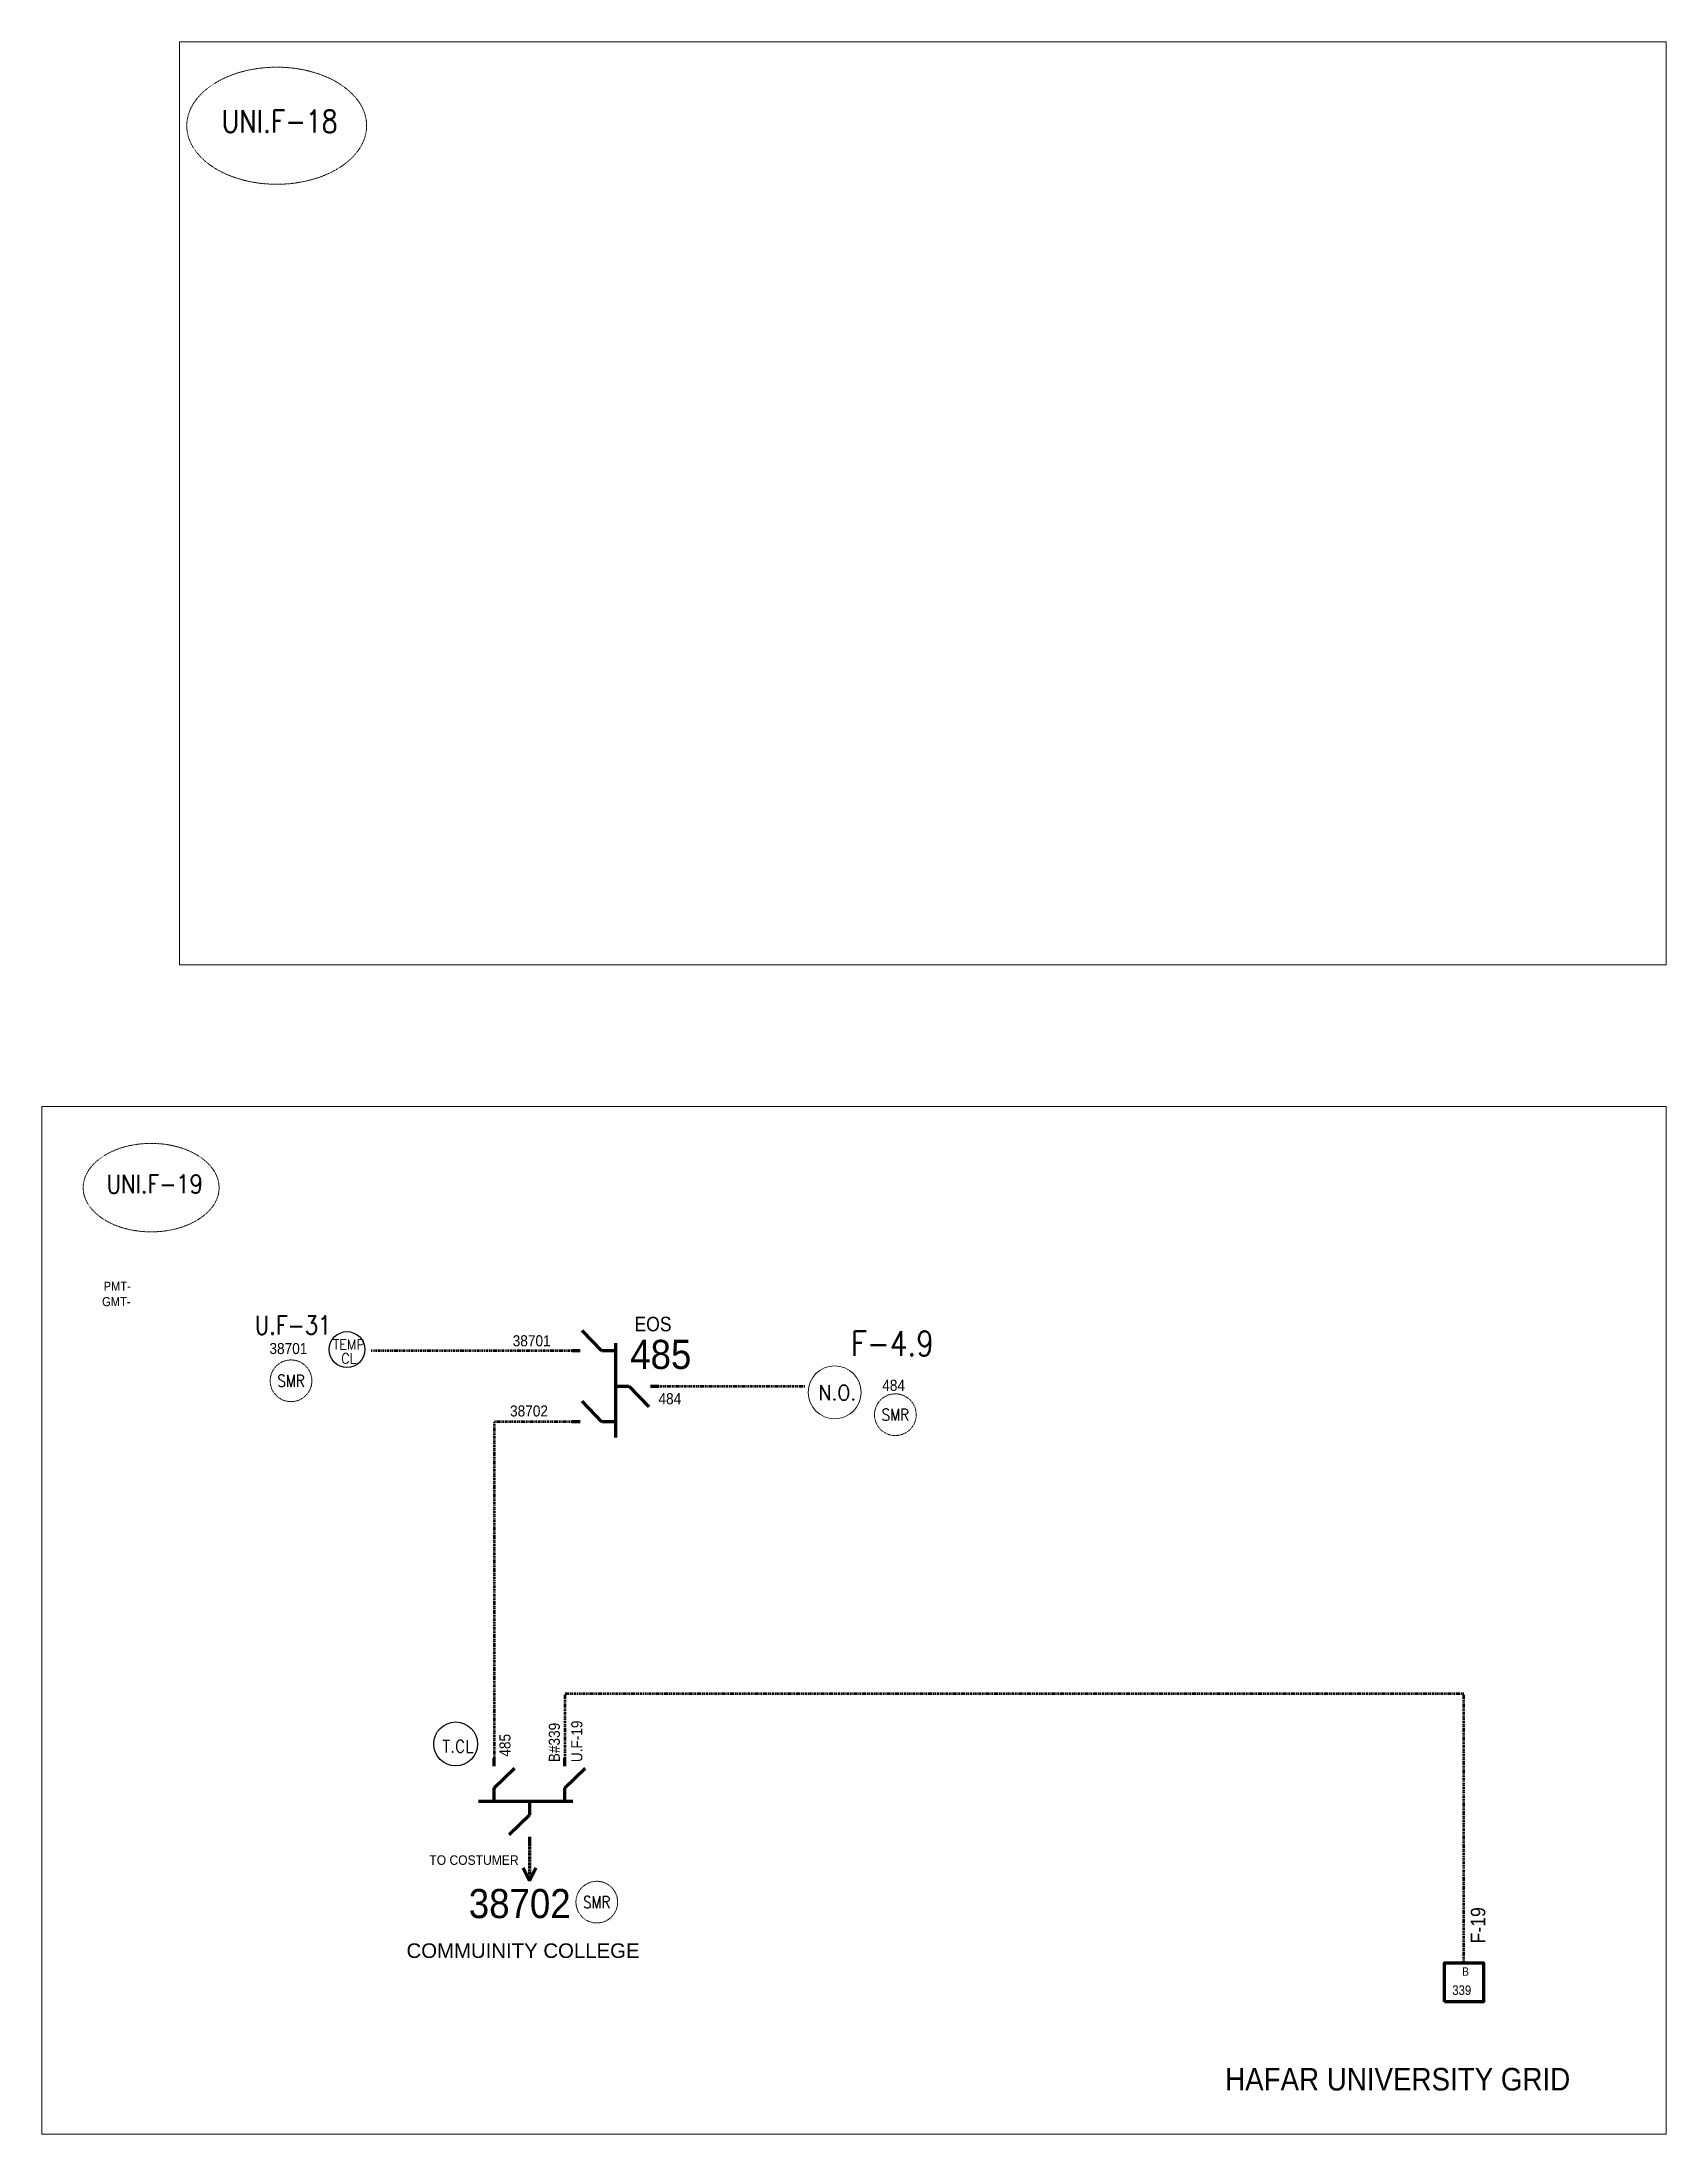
# Model space of a CAD drawing. Header units: metres. Extents: x 65984 to 144644, y -19036 to 23726.
# Drawn here: x 81964 to 83554, y -5781 to -3733 of the extents above; entities that cross this region are included whole.
import ezdxf
from ezdxf.enums import TextEntityAlignment as Align

# ---------------------------------------------------------------- set-up
doc = ezdxf.new("R2010")
doc.units = ezdxf.units.M
doc.header["$MEASUREMENT"] = 0
doc.linetypes.add('DGN Style 3', pattern=[0.013877, 0, -0.013877])
doc.linetypes.add('DGN Style 4', pattern=[1.6, 0.8, -0.4, 0, -0.4])
for name, color, linetype, lineweight in [('D FDR  03', 112, 'Continuous', 40), ('d_eos', 111, 'Continuous', 40), ('d_eos no', 121, 'Continuous', 40), ('d_switch', 95, 'Continuous', 40), ('d_tf no', 6, 'Continuous', 40), ('d_ug cable', 95, 'Continuous', 40), ('d_village name', 7, 'Continuous', 40), ('fedr no', 95, 'Continuous', 40), ('GRID STATION  04', 7, 'Continuous', 40), ('O H MAIN FEEDER', 4, 'Continuous', 100), ('SW N O', 114, 'Continuous', 30)]:
    doc.layers.add(name, color=color, linetype=linetype, lineweight=lineweight)
doc.styles.add('NASKHF', font='naskhf.shx', dxfattribs={"height": 8})
doc.styles.add('Style-Arial', font='arial.ttf')
doc.styles.add('Style-ENGINEERING', font='ENGINEERING.shx')
doc.styles.add('Style-msdefault', font='msdefault.shx')
doc.styles.add('Style-STANDARD', font='STANDARD.shx')

msp = doc.modelspace()

# ---------------------------------------------------------------- texts
at = {"layer": 'D FDR  03', "linetype": 'DGN Style 3', "lineweight": 40, "insert": (82387.4, -5512.7), "char_height": 9.308, "attachment_point": 5, "line_spacing_factor": 0.6, "style": 'Style-ENGINEERING'}
msp.add_mtext('\\H1x;\\W0.95;TO COSTUMER', dxfattribs=at)
at = {"layer": 'd_eos no', "color": 7, "linetype": 'Continuous', "lineweight": 13, "style": 'Style-Arial', "width": 0.88}
for s, p in [('PMT-', (82024.9, -4946.4)), ('GMT-', (82023.4, -4961.5))]:
    msp.add_text(s, height=8.84, dxfattribs=at).set_placement(p, align=Align.TOP_LEFT)
at = {"layer": 'd_eos no', "color": 7, "linetype": 'Continuous', "lineweight": 53, "style": 'Style-msdefault', "width": 0.9}
msp.add_text('EOS', height=14.27, dxfattribs=at).set_placement((82544.5, -4980.7), align=Align.TOP_LEFT)
at = {"layer": 'd_eos no', "color": 7, "linetype": 'Continuous', "lineweight": 140, "style": 'Style-Arial', "width": 0.9}
msp.add_text('485', height=28.53, dxfattribs=at).set_placement((82540.3, -5003.3), align=Align.TOP_LEFT)
at = {"layer": 'd_eos no', "color": 2, "linetype": 'Continuous', "lineweight": 140, "style": 'Style-Arial', "width": 0.9}
msp.add_text('38702', height=28.53, dxfattribs=at).set_placement((82382.3, -5540.9), align=Align.TOP_LEFT)
at = {"layer": 'd_eos no', "color": 7, "linetype": 'Continuous', "lineweight": 13, "insert": (83122.6, -5716.1), "char_height": 22.078, "attachment_point": 1, "style": 'NASKHF'}
msp.add_mtext('\\fArial|b0|i0|c178178|p39;\\H1x;\\W0.88;HAFAR UNIVERSITY GRID\\P', dxfattribs=at)
at = {"layer": 'd_switch', "color": 2, "linetype": 'Continuous', "lineweight": 30, "style": 'Style-ENGINEERING', "width": 0.921053}
for s, p in [('38701', (82187.2, -5006.4)), ('484', (82787, -5042.4))]:
    msp.add_text(s, height=10.84, dxfattribs=at).set_placement(p, align=Align.TOP_LEFT)
at = {"layer": 'd_switch', "color": 7, "linetype": 'Continuous', "lineweight": 30, "style": 'Style-ENGINEERING', "width": 0.921053}
for s, p in [('38701', (82425.3, -4998.8)), ('484', (82568, -5055.5)), ('38702', (82422.7, -5067.5))]:
    msp.add_text(s, height=10.84, dxfattribs=at).set_placement(p, align=Align.TOP_LEFT)
at = {"layer": 'd_switch', "color": 7, "linetype": 'Continuous', "lineweight": 30}
for s, height, style, width, p in [('B#339', 10.84, 'Style-ENGINEERING', 0.921053, (82460.6, -5416.8)), ('U.F-19', 10.84, 'Style-ENGINEERING', 0.921053, (82482.6, -5416.8)), ('485', 10.84, 'Style-ENGINEERING', 0.921053, (82412.3, -5411.4)), ('F-19', 14.27, 'Style-msdefault', 0.9, (83363, -5594.1))]:
    msp.add_text(s, height=height, rotation=90, dxfattribs=dict(at, style=style, width=width)).set_placement(p, align=Align.TOP_LEFT)
at = {"layer": 'd_tf no', "color": 1, "linetype": 'Continuous', "lineweight": 40, "ltscale": 2.582696, "char_height": 11.541, "attachment_point": 5, "line_spacing_factor": 1.2, "style": 'Style-STANDARD'}
for insert in [(82208.3, -5043.4), (82799.8, -5076.6), (82507.6, -5553.8)]:
    msp.add_mtext('\\H1x;\\W0.909091;SMR\\P', dxfattribs=dict(at, insert=insert))
at = {"layer": 'd_village name', "color": 7, "linetype": 'Continuous', "lineweight": 53, "insert": (82435.4, -5601.4), "char_height": 14.266, "attachment_point": 5, "line_spacing_factor": 0.6, "style": 'Style-Arial'}
msp.add_mtext('COMMUINITY COLLEGE\\P', dxfattribs=at)
at = {"layer": 'fedr no', "color": 6, "linetype": 'Continuous', "lineweight": 13, "style": 'Style-STANDARD', "width": 0.909091}
for s, height, p in [('UNI.F-18', 21.87, (82197.2, -3810.4)), ('UNI.F-19', 18.18, (82074.8, -4850.7))]:
    msp.add_text(s, height=height, dxfattribs=at).set_placement(p, align=Align.MIDDLE_CENTER)
at = {"layer": 'fedr no', "color": 55, "linetype": 'Continuous', "lineweight": 13, "style": 'Style-STANDARD', "width": 0.909091}
for s, height, p in [('U.F-31', 18.18, (82210.2, -4988.9)), ('F-4.9', 24.26, (82797, -5006.9))]:
    msp.add_text(s, height=height, dxfattribs=at).set_placement(p, align=Align.MIDDLE_CENTER)
at = {"layer": 'GRID STATION  04', "color": 6, "linetype": 'Continuous', "lineweight": 70, "style": 'Style-msdefault', "width": 0.888889}
for s, height, p in [('B', 8.3, (83354.6, -5617.6)), ('339', 9.35, (83344.9, -5635.3))]:
    msp.add_text(s, height=height, dxfattribs=at).set_placement(p, align=Align.TOP_LEFT)

# ---------------------------------------------------------------- blocks, each defined once
blk = doc.blocks.new('*U1340')
at = {"layer": 'd_ug cable', "color": 2, "linetype": 'Continuous', "lineweight": 100}
for q in [(-2.21, -2.23), (2.18, -2.23)]:
    blk.add_line((-0.01, 2.26), q, dxfattribs=at)
blk = doc.blocks.new('*U1339')
at = {"layer": 'd_eos', "color": 2, "linetype": 'Continuous', "lineweight": 211, "ltscale": 1.821262}
for p, q in [((-12.97, 18.23), (-12.97, 21.05)), ((-12.97, 10.78), (-5.97, 17.58)), ((11.32, 18.23), (11.32, 21.05)), ((11.32, 10.78), (18.32, 17.58)), ((-12.97, 6.14), (-12.97, 10.78)), ((11.32, 6.13), (11.32, 10.78)), ((13.98, 6.13), (-18.34, 6.13)), ((-0.83, 1.48), (-7.83, -5.31)), ((-0.83, 6.13), (-0.83, 1.48)), ((-0.82, -5.96), (-0.82, -8.79))]:
    blk.add_line(p, q, dxfattribs=at)
at = {"layer": 'd_ug cable', "color": 2, "linetype": 'DGN Style 3', "lineweight": 100}
blk.add_line((-0.82, -7.07), (-0.82, -21.1), dxfattribs=at)
at = {"layer": 'd_ug cable', "color": 2, "linetype": 'Continuous', "lineweight": 100, "extrusion": (0, 0, -1), "rotation": 180}
blk.add_blockref('*U1340', (0.81, -18.84), dxfattribs=at)
blk = doc.blocks.new('*U1341')
at = {"layer": 'd_eos', "color": 7, "linetype": 'Continuous', "lineweight": 211, "ltscale": 1.821262}
for p, q in [((-4.65, 11.34), (-11.45, 18.34)), ((-12.09, 11.34), (-14.92, 11.34)), ((0, 11.34), (-4.65, 11.34)), ((0, 14.01), (0, -18.32)), ((-4.65, -12.95), (-11.45, -5.94)), ((0, -0.8), (4.65, -0.8)), ((4.65, -0.8), (11.45, -7.81)), ((12.09, -0.8), (14.92, -0.8)), ((-12.1, -12.95), (-14.92, -12.95)), ((0, -12.95), (-4.65, -12.95))]:
    blk.add_line(p, q, dxfattribs=at)
blk = doc.blocks.new('*U3842')
at = {"layer": 'SW N O', "color": 1}
blk.add_circle((0, 0), 16.8, dxfattribs=at)
at = {"layer": 'SW N O', "color": 1, "insert": (1.7, -1.8), "char_height": 9.6, "attachment_point": 5, "line_spacing_factor": 0.6, "style": 'Style-STANDARD'}
blk.add_mtext('T.CL', dxfattribs=at)
blk = doc.blocks.new('*U4062')
at = {"layer": 'SW N O', "color": 1}
blk.add_circle((0, 0), 16.8, dxfattribs=at)
at = {"layer": 'SW N O', "color": 1, "insert": (1.7, -1.8), "char_height": 9.6, "attachment_point": 5, "line_spacing_factor": 0.812622, "style": 'Style-STANDARD'}
blk.add_mtext('TEMP \\PCL ', dxfattribs=at)
blk = doc.blocks.new('*U893')
at = {"layer": 'SW N O', "color": 3, "lineweight": 13}
blk.add_circle((0, 0), 16.8, dxfattribs=at)
at = {"layer": 'SW N O', "color": 3, "lineweight": 13, "style": 'Style-STANDARD'}
blk.add_text('N.O.', height=9.6, dxfattribs=at).set_placement((1.7, -0.2), align=Align.MIDDLE_CENTER)

# ---------------------------------------------------------------- linework, layer by layer
at = {"layer": 'd_ug cable', "color": 1, "linetype": 'DGN Style 4', "lineweight": 53, "flags": 128}
msp.add_lwpolyline([(82484.7, -5014.1), (82286.9, -5014.1), (82286.9, -5014.1)], dxfattribs=at)
at = {"layer": 'd_ug cable', "color": 5, "linetype": 'DGN Style 4', "lineweight": 53, "flags": 128}
msp.add_lwpolyline([(82711.1, -5048.9), (82564.2, -5048.9), (82564.2, -5048.9)], dxfattribs=at)
at = {"layer": 'd_ug cable', "color": 6, "linetype": 'DGN Style 4', "lineweight": 53, "flags": 128}
for points in [[(82483.2, -5083.5), (82407.1, -5083.5), (82407.1, -5413.5)], [(83356.3, -5613.3), (83356.3, -5349.9), (82476.4, -5349.9), (82476.4, -5416.8)]]:
    msp.add_lwpolyline(points, dxfattribs=at)
at = {"layer": 'd_ug cable', "color": 2, "linetype": 'DGN Style 3', "lineweight": 13}
for centre in [(82208.3, -5043.4), (82799.8, -5076.6), (82507.6, -5553.8)]:
    msp.add_circle(centre, 20.4, dxfattribs=at)
at = {"layer": 'fedr no', "color": 82, "linetype": 'DGN Style 3', "lineweight": 13, "true_color": 0x1dc70e}
for centre, major_axis in [((82194.3, -3814.7), (88, 0)), ((82071.4, -4854.3), (66.5, 0))]:
    msp.add_ellipse(centre, major_axis=major_axis, ratio=0.651175, dxfattribs=at)
at = {"layer": 'GRID STATION  04', "color": 6, "linetype": 'Continuous', "lineweight": 70, "ltscale": 1.377323, "flags": 128}
msp.add_lwpolyline([(83337.2, -5651.5), (83337.2, -5613.3), (83375.4, -5613.3), (83375.4, -5651.5)], close=True, dxfattribs=at)
at = {"layer": 'O H MAIN FEEDER', "color": 140, "lineweight": 13, "ltscale": 0.498271, "flags": 128}
for points in [[(82099.2, -3732.6), (83554.3, -3732.6), (83554.3, -4636.2), (82099.2, -4636.2)], [(81964.4, -4775), (83554.3, -4775), (83554.3, -5780.9), (81964.4, -5780.9)]]:
    msp.add_lwpolyline(points, close=True, dxfattribs=at)

# ---------------------------------------------------------------- block references
at = {"layer": 'd_eos', "color": 7, "linetype": 'Continuous', "lineweight": 211, "ltscale": 1.821262, "xscale": 2.853116706110003, "yscale": 2.853116706110003, "zscale": 2.853116706110003}
msp.add_blockref('*U1341', (82525.8, -5046.5), dxfattribs=at)
at = {"layer": 'd_eos', "color": 2, "linetype": 'Continuous', "lineweight": 211, "ltscale": 1.821262, "xscale": 2.853116706110003, "yscale": 2.853116706110003, "zscale": 2.853116706110003}
msp.add_blockref('*U1339', (82444.1, -5472.8), dxfattribs=at)
at = {"layer": 'SW N O', "color": 1}
for name, p, xscale, yscale, zscale in [('*U4062', (82263.1, -5012.8), 1.044690749033778, 1.044690749033778, 1.044690749033778), ('*U3842', (82369.5, -5398.9), 1.277710912329147, 1.277710912329147, 1.277710912329147)]:
    msp.add_blockref(name, p, dxfattribs=dict(at, xscale=xscale, yscale=yscale, zscale=zscale))
at = {"layer": 'SW N O', "color": 3, "lineweight": 13, "xscale": 1.542896531553562, "yscale": 1.542896531553562, "zscale": 1.542896531553562}
msp.add_blockref('*U893', (82740.4, -5054.7), dxfattribs=at)

msp.set_redraw_order([(e.dxf.handle, doc.entitydb.next_handle()) for e in msp.query("TEXT MTEXT ATTDEF DIMENSION ARC_DIMENSION")])  # texts and dimensions are drawn at this point

doc.saveas('drawing.dxf')
